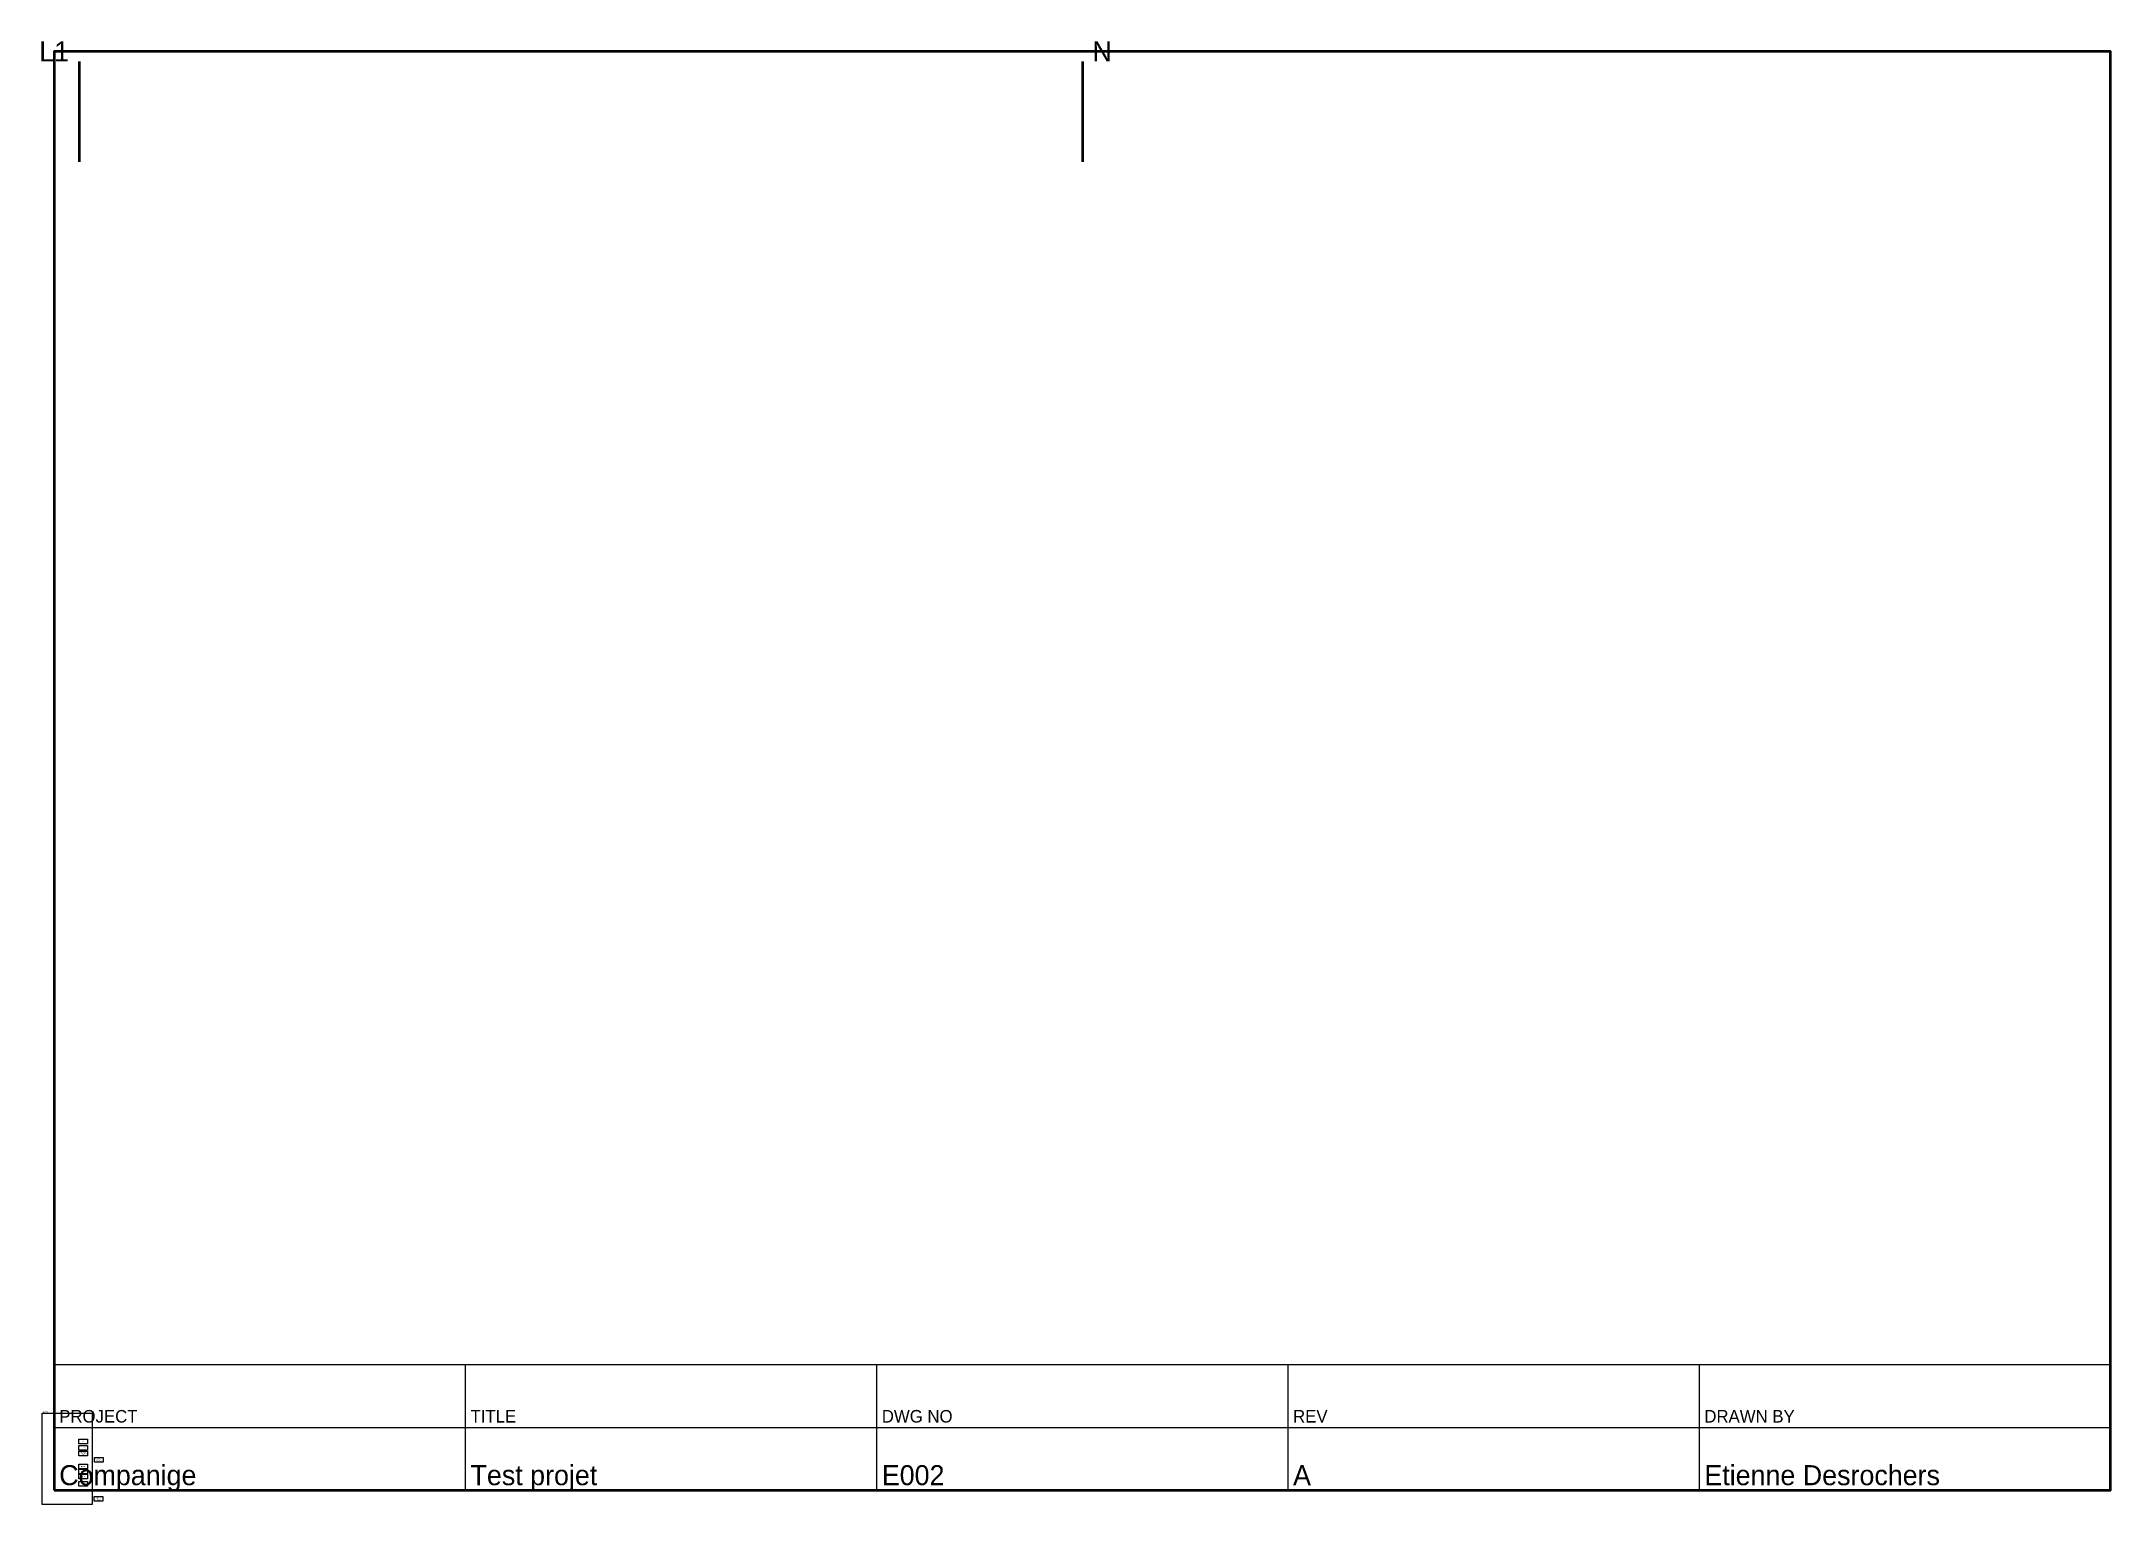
# Model space of a CAD drawing. Header units: metres. Extents: x 0 to 415, y 2 to 294.
# Drawn here: x 2.4 to 415, y 2.1 to 294 of the extents above; entities that cross this region are included whole.
import ezdxf

# ---------------------------------------------------------------- set-up
doc = ezdxf.new("R2010")
doc.units = ezdxf.units.M
for name, color, linetype in [('BORDER', 7, 'Continuous'), ('MISC', 7, 'Continuous'), ('RAIL', 7, 'Continuous'), ('TITLE_BLOCK', 7, 'Continuous')]:
    doc.layers.add(name, color=color, linetype=linetype)

msp = doc.modelspace()

# ---------------------------------------------------------------- texts
for s, p in [('L1', (2, 290)), ('N', (212, 290))]:
    msp.add_text(s, height=4).set_placement(p)
at = {"ltscale": 0.5, "char_height": 0.14, "attachment_point": 5, "line_spacing_factor": 0.875}
for s, heights, insert in [('1 ECY-S1000\\P1 module RS-485\\P4 module I/O', [-0.557], (10.77, 12.31)), ('ECY-PS24', [-0.145], (10.76, 13.42)), ('HMI', [-0.14], (10.77, 14.67)), ('EXD-SH2', [-0.145], (10.77, 9.73)), ('ECP-024', [-0.145], (10.77, 8.73)), ('OUTSIDE AIR DAMPER ACTUATOR', [-0.555], (13.89, 11.01)), ('EKE 100 2V', [-0.143], (10.77, 6.22)), ('EXD-SH1', [-0.145], (10.77, 7.73)), ('CIRCUIT 1 \\PCRANKCASE HEATERS', [-0.557], (13.81, 3.24))]:
    msp.add_mtext_dynamic_manual_height_columns(s, width=1.596, gutter_width=0.5, heights=heights, dxfattribs=dict(at, insert=insert))
at = {"layer": 'MISC', "ltscale": 0.5, "insert": (2.72, 20.73), "char_height": 0.3, "attachment_point": 1}
msp.add_mtext_dynamic_manual_height_columns('PCTL', width=0.9485, gutter_width=0.5, heights=[-0.31], dxfattribs=at)
at = {"layer": 'TITLE_BLOCK'}
for s, height, p in [('PROJECT', 2.5, (6, 18.5)), ('TITLE', 2.5, (88, 18.5)), ('DWG NO', 2.5, (170, 18.5)), ('REV', 2.5, (252, 18.5)), ('DRAWN BY', 2.5, (334, 18.5)), ('Companige', 4, (6, 6)), ('Test projet', 4, (88, 6)), ('E002', 4, (170, 6)), ('A', 4, (252, 6)), ('Etienne Desrochers', 4, (334, 6))]:
    msp.add_text(s, height=height, dxfattribs=at).set_placement(p)

# ---------------------------------------------------------------- linework, layer by layer
at = {"ltscale": 0.5}
for points in [[(2.6, 20.36), (12.59, 20.36), (12.59, 2.12), (2.6, 2.12)], [(9.9, 15.16), (11.63, 15.16), (11.63, 14.24), (9.9, 14.24)], [(9.9, 13.91), (11.63, 13.91), (11.63, 12.98), (9.9, 12.98)], [(9.9, 12.8), (11.63, 12.8), (11.63, 11.88), (9.9, 11.88)], [(9.9, 10.21), (11.63, 10.21), (11.63, 9.29), (9.9, 9.29)], [(9.9, 9.21), (11.63, 9.21), (11.63, 8.29), (9.9, 8.29)], [(13.03, 11.5), (14.76, 11.5), (14.76, 10.58), (13.03, 10.58)], [(9.9, 8.21), (11.63, 8.21), (11.63, 7.29), (9.9, 7.29)], [(9.9, 6.71), (11.63, 6.71), (11.63, 5.78), (9.9, 5.78)], [(12.95, 3.73), (14.68, 3.73), (14.68, 2.8), (12.95, 2.8)]]:
    msp.add_lwpolyline(points, close=True, dxfattribs=at)
at = {"layer": 'BORDER', "lineweight": 50}
msp.add_lwpolyline([(5, 5), (415, 5), (415, 292), (5, 292)], close=True, dxfattribs=at)
at = {"layer": 'RAIL', "lineweight": 50}
for p, q in [((10, 290), (10, 270)), ((210, 290), (210, 270))]:
    msp.add_line(p, q, dxfattribs=at)
at = {"layer": 'TITLE_BLOCK'}
for p, q in [((5, 5), (5, 30)), ((87, 5), (87, 30)), ((169, 5), (169, 30)), ((251, 5), (251, 30)), ((333, 5), (333, 30)), ((5, 17.5), (87, 17.5)), ((87, 17.5), (169, 17.5)), ((169, 17.5), (251, 17.5)), ((251, 17.5), (333, 17.5)), ((333, 17.5), (415, 17.5))]:
    msp.add_line(p, q, dxfattribs=at)
msp.add_lwpolyline([(5, 5), (415, 5), (415, 30), (5, 30)], close=True, dxfattribs=at)

msp.set_redraw_order([(e.dxf.handle, doc.entitydb.next_handle()) for e in msp.query("TEXT MTEXT ATTDEF DIMENSION ARC_DIMENSION")])  # texts and dimensions are drawn at this point

doc.saveas('drawing.dxf')
